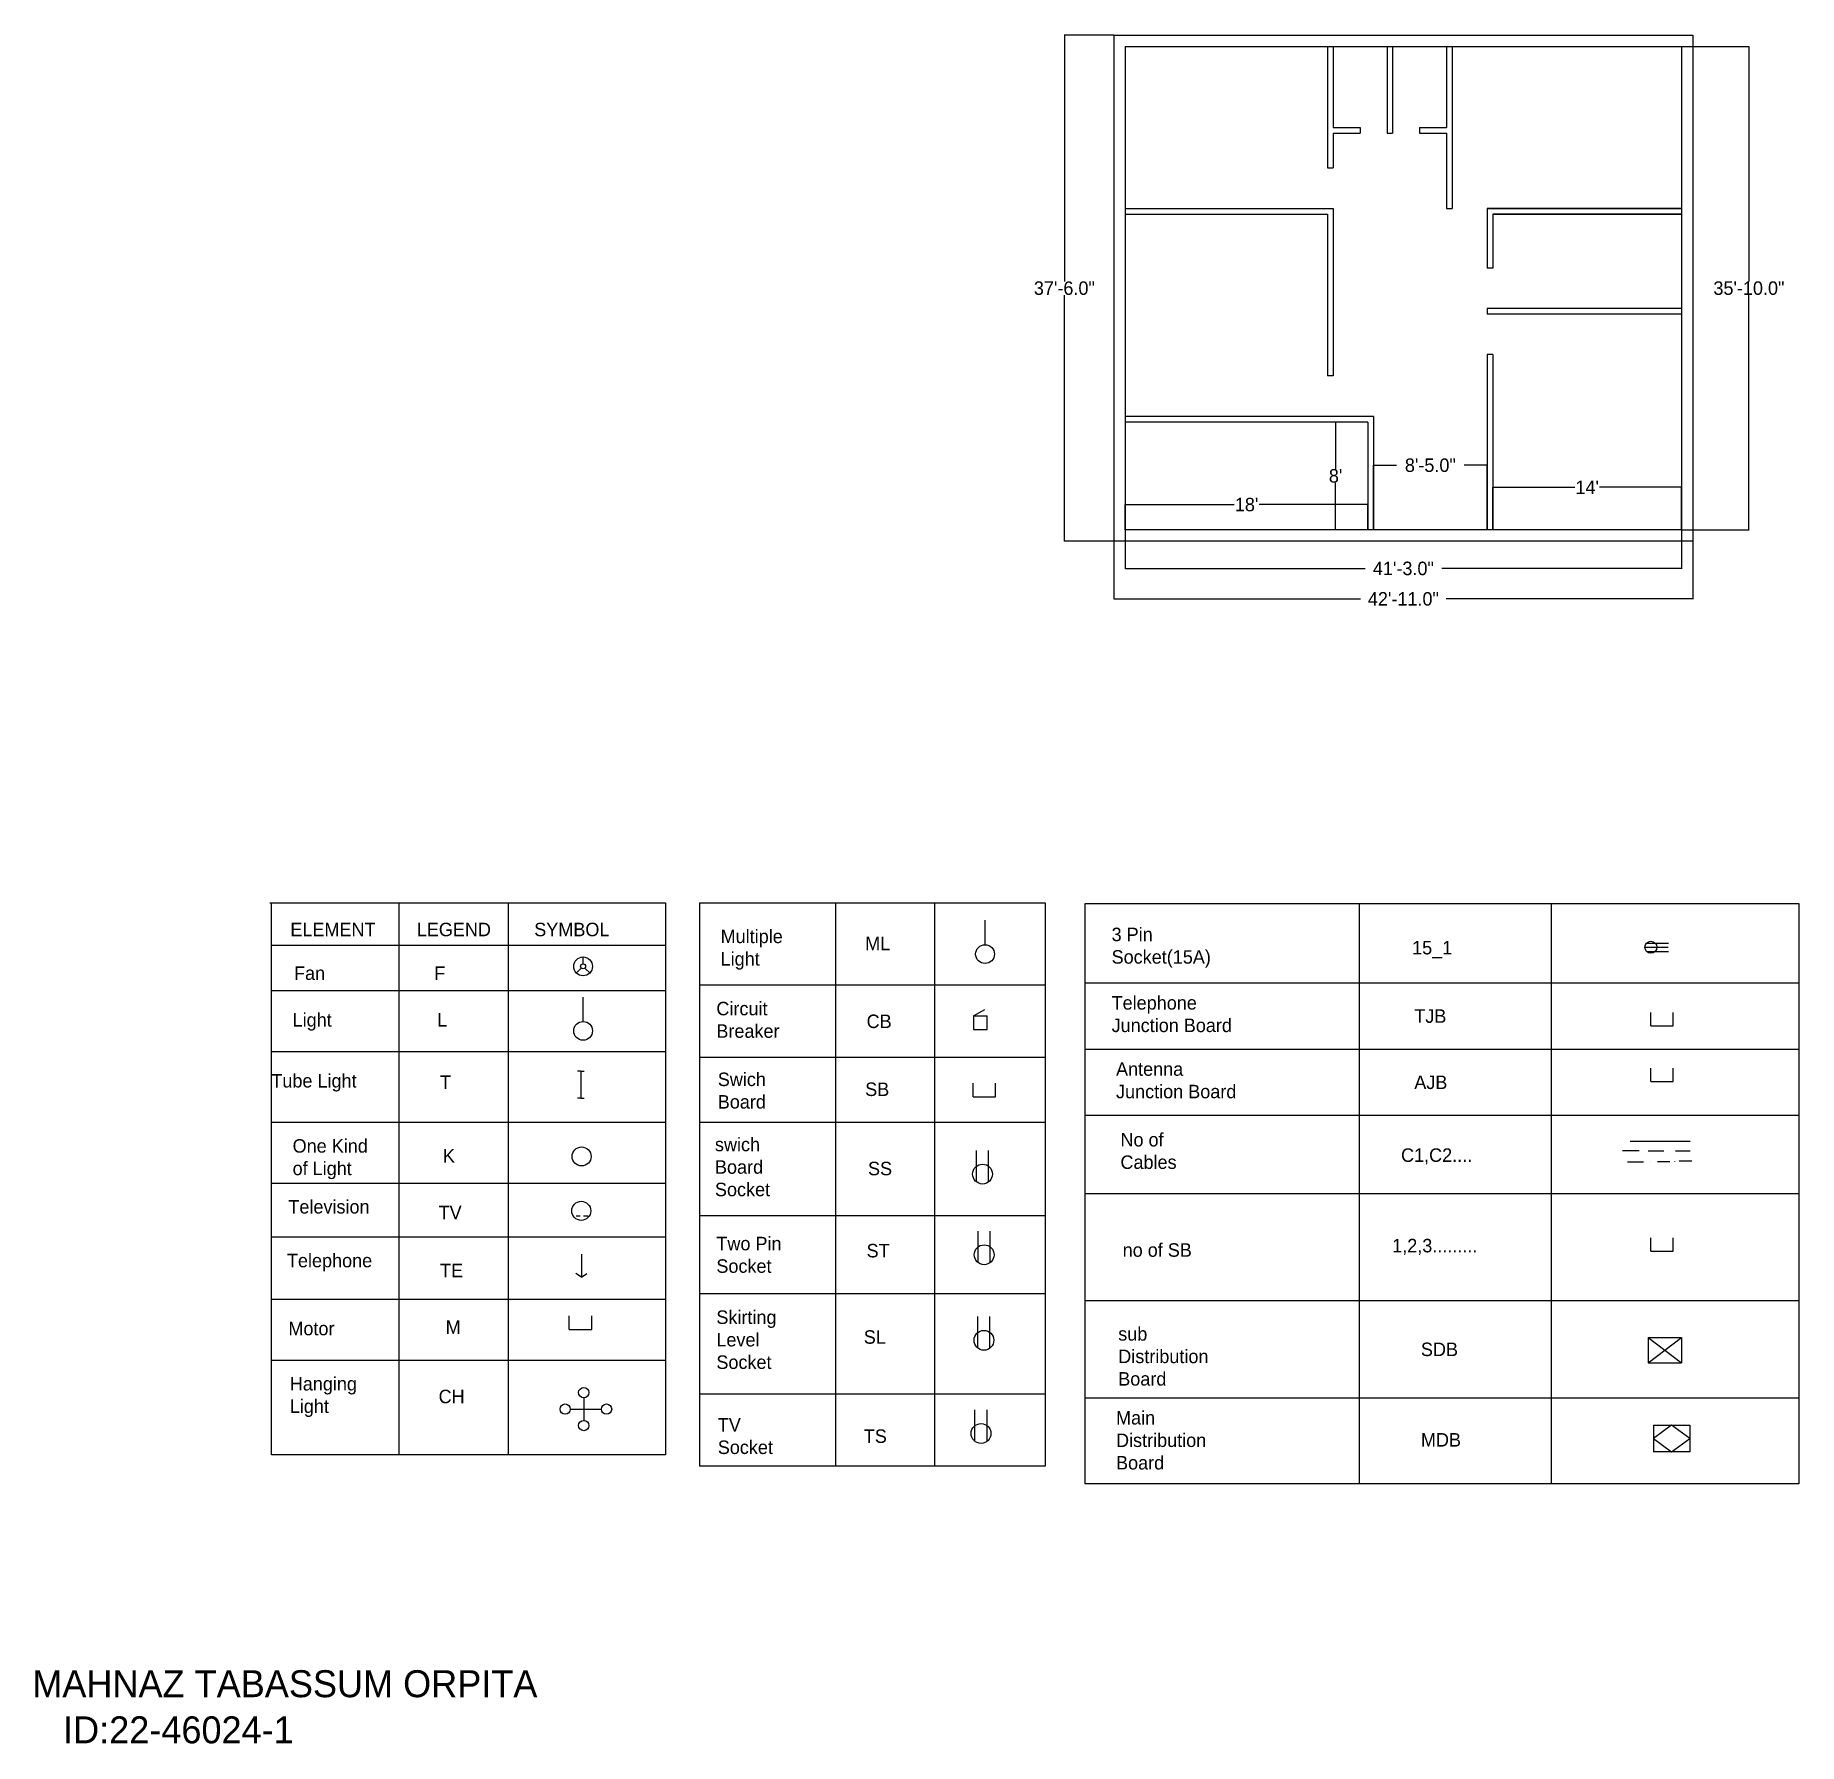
# Model space of a CAD drawing. Header units: inches. Extents: x -1719 to 837, y 4619 to 6138.
# Drawn here: x -1719 to -150, y 4619 to 6138 of the extents above; entities that cross this region are included whole.
import ezdxf

# ---------------------------------------------------------------- set-up
doc = ezdxf.new("R2010")
doc.units = ezdxf.units.IN
doc.header["$MEASUREMENT"] = 0
doc.dimstyles.get("Standard").update_dxf_attribs({"dimtxt": 12, "dimasz": 0.18, "dimexe": 0.18, "dimexo": 0.0625, "dimgap": 0.09, "dimtad": 0, "dimtih": 1, "dimtoh": 1, "dimdec": 1, "dimzin": 0, "dimdsep": 46, "dimlunit": 3, "dimtxsty": 'Standard', "dimcen": 0.09, "dimadec": 0, "dimazin": 0, "dimtfac": 1, "dimtdec": 1, "dimtofl": 0, "dimtmove": 0, "dimatfit": 3, "dimfxl": 1, "dimtolj": 1, "dimtzin": 0, "dimarcsym": 0})

msp = doc.modelspace()

# ---------------------------------------------------------------- texts
at = {"attachment_point": 1}
for s, insert, char_height in [('ELEMENT', (-1492, 5348.89), 12), ('LEGEND', (-1379.52, 5348.93), 12), ('SYMBOL', (-1275.01, 5348.93), 12), ('Multiple\\PLight', (-1109.21, 5342.81), 12), ('ML', (-980.6, 5336.52), 12), ('3 Pin\\PSocket(15A)', (-761.37, 5344.54), 12), ('15_1', (-494.05, 5332.76), 12), ('Fan', (-1488.72, 5310.07), 12), ('F', (-1363.9, 5310.07), 12), ('Circuit\\PBreaker', (-1112.99, 5278.59), 12), ('Telephone\\PJunction Board', (-761.37, 5283.69), 12), ('TJB', (-492.09, 5271.91), 12), ('Light', (-1489.98, 5268.52), 12), ('L', (-1361.37, 5268.52), 12), ('CB', (-979.34, 5267.26), 12), ('Antenna\\PJunction Board', (-757.44, 5224.8), 12), ('Tube Light', (-1508.89, 5214.38), 12), ('T', (-1358.85, 5213.12), 12), ('Swich\\PBoard', (-1111.73, 5215.64), 12), ('AJB', (-492.09, 5213.02), 12), ('SB', (-980.6, 5206.82), 12), ('No of\\PCables', (-753.5, 5161.98), 12), ('One Kind \\Pof Light', (-1489.98, 5156.45), 12), ('K', (-1356.33, 5147.64), 12), ('swich\\PBoard\\PSocket', (-1114.25, 5157.71), 12), ('C1,C2....', (-503.88, 5148.24), 12), ('SS', (-978.08, 5136.31), 12), ('Television', (-1493.76, 5102.31), 12), ('TV', (-1360.11, 5097.27), 12), ('Two Pin\\PSocket', (-1112.99, 5069.57), 12), ('1,2,3.........', (-511.74, 5067.76), 12), ('Telephone', (-1495.02, 5054.46), 12), ('ST', (-979.34, 5063.28), 12), ('no of SB', (-751.54, 5063.84), 12), ('TE', (-1358.85, 5045.65), 12), ('Skirting\\PLevel\\PSocket', (-1112.99, 5004.09), 12), ('Motor', (-1493.76, 4994.02), 12), ('M', (-1353.81, 4995.28), 12), ('SL', (-981.86, 4986.47), 12), ('SDB', (-486.19, 4975.5), 12), ('Hanging\\PLight', (-1492.5, 4944.91), 12), ('CH', (-1360.11, 4933.58), 12), ('TV\\PSocket', (-1111.73, 4908.4), 12), ('TS', (-981.86, 4898.32), 12), ('MAHNAZ TABASSUM ORPITA', (-1721.56, 4684.11), 24), ('ID:22-46024-1', (-1694.16, 4643.07), 24)]:
    msp.add_mtext(s, dxfattribs=dict(at, insert=insert, char_height=char_height))
for s, insert, char_height, width in [('sub Distribution\\PBoard', (-755.47, 4989.24), 12, 1.9656), ('Hanging Light', (-1508.89, 4960.02), 0.2, 15.1301), ('Main Distribution\\PBoard', (-757.44, 4914.65), 12, 1.9655), ('MDB', (-486.19, 4895.02), 12, 18.6728)]:
    msp.add_mtext(s, dxfattribs=dict(at, insert=insert, char_height=char_height, width=width))

# ---------------------------------------------------------------- blocks, each defined once
blk = doc.blocks.new('*D5')
at = {"color": 0, "lineweight": -2}
for p, q in [((-749.3, 5698.2), (-749.3, 5663.8)), ((-254.3, 5698.2), (-254.3, 5663.8)), ((-749.1, 5664), (-535.9, 5664)), ((-254.5, 5664), (-467.7, 5664))]:
    blk.add_line(p, q, dxfattribs=at)
at = {"color": 0}
for points in [[(-749.1, 5664), (-749.1, 5664), (-749.3, 5664)], [(-254.5, 5664), (-254.5, 5664), (-254.3, 5664)]]:
    blk.add_solid(points, dxfattribs=at)
at = {"layer": 'Defpoints', "color": 0}
for p in [(-749.3, 5698.3), (-254.3, 5698.3), (-254.3, 5664)]:
    blk.add_point(p, dxfattribs=at)
at = {"color": 0, "insert": (-501.8, 5664), "char_height": 12, "attachment_point": 5}
blk.add_mtext('\\A1;41\'-3.0"', dxfattribs=at)
blk = doc.blocks.new('*D6')
at = {"color": 0, "lineweight": -2}
for p, q in [((-759.3, 5688.2), (-759.3, 5636.8)), ((-244.3, 5688.2), (-244.3, 5636.8)), ((-759.2, 5636.9), (-539.9, 5636.9)), ((-244.5, 5636.9), (-463.7, 5636.9))]:
    blk.add_line(p, q, dxfattribs=at)
at = {"color": 0}
for points in [[(-759.2, 5637), (-759.2, 5636.9), (-759.3, 5636.9)], [(-244.5, 5637), (-244.5, 5636.9), (-244.3, 5636.9)]]:
    blk.add_solid(points, dxfattribs=at)
at = {"layer": 'Defpoints', "color": 0}
for p in [(-759.3, 5688.3), (-244.3, 5688.3), (-244.3, 5636.9)]:
    blk.add_point(p, dxfattribs=at)
at = {"color": 0, "insert": (-501.8, 5636.9), "char_height": 12, "attachment_point": 5}
blk.add_mtext('\\A1;42\'-11.0"', dxfattribs=at)
blk = doc.blocks.new('*D7')
at = {"color": 0, "lineweight": -2}
for p, q in [((-749.3, 5698.3), (-749.3, 5721)), ((-749.2, 5720.8), (-652.4, 5720.8)), ((-533.5, 5720.8), (-630.2, 5720.8)), ((-533.3, 5698.3), (-533.3, 5721))]:
    blk.add_line(p, q, dxfattribs=at)
at = {"color": 0}
for points in [[(-749.2, 5720.9), (-749.2, 5720.8), (-749.3, 5720.8)], [(-533.5, 5720.9), (-533.5, 5720.8), (-533.3, 5720.8)]]:
    blk.add_solid(points, dxfattribs=at)
at = {"layer": 'Defpoints', "color": 0}
for p in [(-533.3, 5720.8), (-749.3, 5698.3), (-533.3, 5698.3)]:
    blk.add_point(p, dxfattribs=at)
at = {"color": 0, "insert": (-641.3, 5720.8), "char_height": 12, "attachment_point": 5}
blk.add_mtext("\\A1;18'", dxfattribs=at)
blk = doc.blocks.new('*D8')
at = {"color": 0, "lineweight": -2}
for p, q in [((-533.4, 5794.3), (-562.2, 5794.3)), ((-562.1, 5794.1), (-562.1, 5752.4)), ((-562.1, 5698.4), (-562.1, 5740.2)), ((-533.4, 5698.3), (-562.2, 5698.3))]:
    blk.add_line(p, q, dxfattribs=at)
at = {"color": 0}
for points in [[(-562.1, 5794.1), (-562, 5794.1), (-562.1, 5794.3)], [(-562.1, 5698.4), (-562, 5698.4), (-562.1, 5698.3)]]:
    blk.add_solid(points, dxfattribs=at)
at = {"layer": 'Defpoints', "color": 0}
for p in [(-562.1, 5794.3), (-533.3, 5794.3), (-533.3, 5698.3)]:
    blk.add_point(p, dxfattribs=at)
at = {"color": 0, "insert": (-562.1, 5746.3), "char_height": 12, "attachment_point": 5}
blk.add_mtext("\\A1;8'", dxfattribs=at)
blk = doc.blocks.new('*D9')
at = {"color": 0, "lineweight": -2}
for p, q in [((-528.3, 5698.3), (-528.3, 5756)), ((-528.2, 5755.8), (-507.9, 5755.8)), ((-427.5, 5755.8), (-447.7, 5755.8)), ((-427.3, 5698.3), (-427.3, 5756))]:
    blk.add_line(p, q, dxfattribs=at)
at = {"color": 0}
for points in [[(-528.2, 5755.9), (-528.2, 5755.8), (-528.3, 5755.8)], [(-427.5, 5755.9), (-427.5, 5755.8), (-427.3, 5755.8)]]:
    blk.add_solid(points, dxfattribs=at)
at = {"layer": 'Defpoints', "color": 0}
for p in [(-427.3, 5755.8), (-528.3, 5698.3), (-427.3, 5698.3)]:
    blk.add_point(p, dxfattribs=at)
at = {"color": 0, "insert": (-477.8, 5755.8), "char_height": 12, "attachment_point": 5}
blk.add_mtext('\\A1;8\'-5.0"', dxfattribs=at)
blk = doc.blocks.new('*D10')
at = {"color": 0, "lineweight": -2}
for p, q in [((-422.3, 5698.3), (-422.3, 5736.4)), ((-422.2, 5736.2), (-349.4, 5736.2)), ((-254.5, 5736.2), (-327.2, 5736.2)), ((-254.3, 5698.3), (-254.3, 5736.4))]:
    blk.add_line(p, q, dxfattribs=at)
at = {"color": 0}
for points in [[(-422.2, 5736.3), (-422.2, 5736.2), (-422.3, 5736.2)], [(-254.5, 5736.3), (-254.5, 5736.2), (-254.3, 5736.2)]]:
    blk.add_solid(points, dxfattribs=at)
at = {"layer": 'Defpoints', "color": 0}
for p in [(-254.3, 5736.2), (-422.3, 5698.3), (-254.3, 5698.3)]:
    blk.add_point(p, dxfattribs=at)
at = {"color": 0, "insert": (-338.3, 5736.2), "char_height": 12, "attachment_point": 5}
blk.add_mtext("\\A1;14'", dxfattribs=at)
blk = doc.blocks.new('*D28')
at = {"color": 0, "lineweight": -2}
for p, q in [((-759.4, 6138.3), (-803.6, 6138.3)), ((-803.4, 6138.1), (-803.4, 5919.4)), ((-803.4, 5688.4), (-803.4, 5907.2)), ((-759.4, 5688.3), (-803.6, 5688.3))]:
    blk.add_line(p, q, dxfattribs=at)
at = {"color": 0}
for points in [[(-803.4, 6138.1), (-803.3, 6138.1), (-803.4, 6138.3)], [(-803.4, 5688.4), (-803.3, 5688.4), (-803.4, 5688.3)]]:
    blk.add_solid(points, dxfattribs=at)
at = {"layer": 'Defpoints', "color": 0}
for p in [(-759.3, 6138.3), (-803.4, 5688.3), (-759.3, 5688.3)]:
    blk.add_point(p, dxfattribs=at)
at = {"color": 0, "insert": (-803.4, 5913.3), "char_height": 12, "attachment_point": 5}
blk.add_mtext('\\A1;37\'-6.0"', dxfattribs=at)
blk = doc.blocks.new('*D29')
at = {"color": 0, "lineweight": -2}
for p, q in [((-254.3, 6128.3), (-194.2, 6128.3)), ((-194.4, 6128.1), (-194.4, 5919.4)), ((-194.4, 5698.4), (-194.4, 5907.2)), ((-254.2, 5698.3), (-194.2, 5698.3))]:
    blk.add_line(p, q, dxfattribs=at)
at = {"color": 0}
for points in [[(-194.5, 6128.1), (-194.4, 6128.1), (-194.4, 6128.3)], [(-194.5, 5698.4), (-194.4, 5698.4), (-194.4, 5698.3)]]:
    blk.add_solid(points, dxfattribs=at)
at = {"layer": 'Defpoints', "color": 0}
for p in [(-254.3, 6128.3), (-254.3, 5698.3), (-194.4, 5698.3)]:
    blk.add_point(p, dxfattribs=at)
at = {"color": 0, "insert": (-194.4, 5913.3), "char_height": 12, "attachment_point": 5}
blk.add_mtext('\\A1;35\'-10.0"', dxfattribs=at)

# ---------------------------------------------------------------- dimensions: what is measured, and where the dimension line sits
for base, p1, p2, picture, middle in [((-803.37, 5688.26), (-759.34, 6138.26), (-759.34, 5688.26), '*D28', (-803.37, 5913.26)), ((-194.43, 5698.26), (-254.34, 6128.26), (-254.28, 5698.26), '*D29', (-194.43, 5913.26)), ((-562.07, 5794.26), (-533.34, 5698.26), (-533.34, 5794.26), '*D8', (-562.07, 5746.26))]:
    dim = msp.add_linear_dim(base=base, p1=p1, p2=p2, angle=90, dimstyle='Standard')
    dim.commit()
    dim.dimension.update_dxf_attribs({"geometry": picture, "text_midpoint": middle})
for base, p1, p2, picture, middle in [((-427.34, 5755.83), (-528.34, 5698.26), (-427.34, 5698.26), '*D9', (-477.84, 5755.83)), ((-254.34, 5736.22), (-422.34, 5698.26), (-254.34, 5698.26), '*D10', (-338.34, 5736.22)), ((-254.28, 5663.99), (-749.28, 5698.26), (-254.28, 5698.26), '*D5', (-501.78, 5663.99)), ((-244.34, 5636.95), (-759.34, 5688.26), (-244.34, 5688.26), '*D6', (-501.84, 5636.95))]:
    dim = msp.add_linear_dim(base=base, p1=p1, p2=p2, dimstyle='Standard')
    dim.commit()
    dim.dimension.update_dxf_attribs({"geometry": picture, "text_midpoint": middle})
dim = msp.add_linear_dim(base=(-533.34, 5720.84), p1=(-749.34, 5698.26), p2=(-533.34, 5698.26), dimstyle='Standard')
dim.commit()
dim.dimension.update_dxf_attribs({"geometry": '*D7', "text_midpoint": (-641.34, 5720.84), "dimtype": 160})

# ---------------------------------------------------------------- linework, layer by layer
for p, q in [((-759.34, 6138.26), (-759.34, 5688.26)), ((-759.34, 6138.26), (-244.34, 6138.26)), ((-244.34, 6138.26), (-244.34, 5688.26)), ((-749.34, 6128.26), (-749.34, 5698.26)), ((-749.34, 6128.26), (-254.34, 6128.26)), ((-569.34, 6128.26), (-569.34, 6020.26)), ((-564.34, 6128.26), (-564.34, 6056.26)), ((-516.34, 6128.26), (-516.34, 6051.26)), ((-511.34, 6128.26), (-511.34, 6051.26)), ((-463.34, 6128.26), (-463.34, 6056.26)), ((-458.34, 6128.26), (-458.34, 5984.26)), ((-254.34, 6128.26), (-254.34, 5698.26)), ((-564.34, 6056.26), (-540.34, 6056.26)), ((-540.34, 6056.26), (-540.34, 6051.26)), ((-487.34, 6056.26), (-487.34, 6051.26)), ((-487.34, 6056.26), (-463.34, 6056.26)), ((-564.34, 6051.26), (-564.34, 6020.26)), ((-564.34, 6051.26), (-540.34, 6051.26)), ((-516.34, 6051.26), (-511.34, 6051.26)), ((-487.34, 6051.26), (-463.34, 6051.26)), ((-463.34, 6051.26), (-463.34, 5984.26)), ((-569.34, 6020.26), (-564.34, 6020.26)), ((-749.34, 5984.26), (-569.34, 5984.26)), ((-749.34, 5979.26), (-569.34, 5979.26)), ((-569.34, 5984.26), (-564.34, 5984.26)), ((-569.34, 5979.26), (-569.34, 5835.26)), ((-564.34, 5984.26), (-564.34, 5835.26)), ((-463.34, 5984.26), (-458.34, 5984.26)), ((-427.34, 5984.26), (-427.34, 5931.26)), ((-254.28, 5984.26), (-427.34, 5984.26)), ((-427.34, 5984.26), (-254.34, 5984.26)), ((-422.34, 5979.26), (-422.34, 5931.26)), ((-254.28, 5979.26), (-422.34, 5979.26)), ((-422.34, 5979.26), (-254.34, 5979.26)), ((-422.34, 5931.26), (-427.34, 5931.26)), ((-254.28, 5931.26), (-254.34, 5931.26)), ((-427.34, 5895.26), (-427.34, 5890.26)), ((-254.28, 5895.26), (-427.34, 5895.26)), ((-422.34, 5890.26), (-427.34, 5890.26)), ((-254.28, 5890.26), (-422.34, 5890.26)), ((-427.34, 5854.26), (-427.34, 5698.26)), ((-422.34, 5854.26), (-427.34, 5854.26)), ((-422.34, 5854.26), (-422.34, 5698.26)), ((-254.28, 5854.26), (-254.34, 5854.26)), ((-564.34, 5835.26), (-569.34, 5835.26)), ((-528.34, 5799.26), (-749.28, 5799.26)), ((-533.34, 5794.26), (-749.28, 5794.26)), ((-533.34, 5794.26), (-533.34, 5698.26)), ((-528.34, 5799.26), (-528.34, 5698.26)), ((-254.28, 5799.26), (-254.34, 5799.26)), ((-254.28, 5794.26), (-254.34, 5794.26)), ((-254.28, 5698.26), (-749.28, 5698.26)), ((-244.34, 5688.26), (-759.34, 5688.26)), ((-1510.15, 5366.74), (-1158.38, 5366.74)), ((-1508.89, 4875.66), (-1508.89, 5366.74)), ((-1395.42, 5366.74), (-1395.42, 4875.66)), ((-1298.33, 5366.74), (-1298.33, 4875.66)), ((-1158.38, 5366.74), (-1158.38, 4875.66)), ((-1128.12, 5366.74), (-820.47, 5366.74)), ((-1128.12, 5366.74), (-1128.12, 4865.59)), ((-1007.08, 5366.74), (-1007.08, 4865.59)), ((-918.82, 5366.74), (-918.82, 4865.59)), ((-820.47, 5366.74), (-820.47, 4865.59)), ((-784.95, 5366.13), (-150.08, 5366.13)), ((-784.95, 4849.87), (-784.95, 5366.13)), ((-541.22, 5366.13), (-541.22, 4849.87)), ((-370.22, 5366.13), (-370.22, 4849.87)), ((-150.08, 5366.13), (-150.08, 4849.87)), ((-873.96, 5329.4), (-873.96, 5351.16)), ((-1508.89, 5328.96), (-1158.38, 5328.96)), ((-1231.58, 5312.33), (-1231.58, 5318.49)), ((-286.93, 5327.14), (-266.2, 5327.14)), ((-285.47, 5330.8), (-266.05, 5330.8)), ((-285.23, 5323.25), (-265.92, 5323.25)), ((-1233.78, 5307.94), (-1237.49, 5304.23)), ((-1237.29, 5304.03), (-1237.29, 5304.03)), ((-1233.78, 5307.94), (-1233.13, 5308.58)), ((-1229.39, 5307.94), (-1225.67, 5304.23)), ((-1508.89, 5288.67), (-1158.38, 5288.67)), ((-1128.12, 5293.7), (-820.47, 5293.7)), ((-784.95, 5295.46), (-150.08, 5295.46)), ((-1231.54, 5261.12), (-1231.54, 5282.88)), ((-884.18, 5266.03), (-874.1, 5271.86)), ((-884.18, 5266.03), (-872.18, 5266.03)), ((-884.18, 5266.03), (-884.18, 5254.03)), ((-872.18, 5254.03), (-872.18, 5266.03)), ((-281.72, 5257.12), (-281.72, 5269.12)), ((-281.72, 5257.12), (-261.78, 5257.12)), ((-261.78, 5257.12), (-261.78, 5269.12)), ((-261.78, 5257.12), (-261.78, 5257.12)), ((-261.78, 5257.12), (-261.78, 5257.12)), ((-884.18, 5254.03), (-872.18, 5254.03)), ((-1508.89, 5234.52), (-1158.38, 5234.52)), ((-1128.12, 5229.49), (-820.47, 5229.49)), ((-784.95, 5236.57), (-150.08, 5236.57)), ((-268.65, 5236.57), (-268.65, 5236.57)), ((-268.65, 5236.57), (-268.65, 5236.57)), ((-268.65, 5236.57), (-268.65, 5236.57)), ((-268.65, 5236.57), (-268.65, 5236.57)), ((-1233.51, 5216.84), (-1236.51, 5216.84)), ((-1233.51, 5216.84), (-1233.51, 5192.84)), ((-1233.51, 5216.84), (-1230.51, 5216.84)), ((-281.72, 5207.62), (-281.72, 5219.62)), ((-261.78, 5207.62), (-261.78, 5219.62)), ((-884.55, 5194.16), (-884.55, 5206.16)), ((-884.55, 5194.16), (-864.61, 5194.16)), ((-864.61, 5194.16), (-864.61, 5206.16)), ((-864.61, 5194.16), (-864.61, 5194.16)), ((-864.61, 5194.16), (-864.61, 5194.16)), ((-281.72, 5207.62), (-261.78, 5207.62)), ((-261.78, 5207.62), (-261.78, 5207.62)), ((-261.78, 5207.62), (-261.78, 5207.62)), ((-1233.51, 5192.84), (-1236.51, 5192.84)), ((-1233.51, 5192.84), (-1230.51, 5192.84)), ((-784.95, 5177.69), (-150.08, 5177.69)), ((-268.65, 5177.69), (-268.65, 5177.69)), ((-268.65, 5177.69), (-268.65, 5177.69)), ((-1508.89, 5171.56), (-1158.38, 5171.56)), ((-1128.12, 5171.56), (-820.47, 5171.56)), ((-881.63, 5118.44), (-881.63, 5146.47)), ((-870.82, 5118.39), (-870.82, 5146.47)), ((-292.03, 5146.11), (-306.95, 5146.11)), ((-300.08, 5154.67), (-246.63, 5154.67)), ((-284.08, 5146.11), (-284.08, 5146.11)), ((-284.08, 5146.11), (-270.15, 5146.11)), ((-259.71, 5146.11), (-246.63, 5146.11)), ((-302.48, 5136.18), (-288.06, 5136.18)), ((-281.59, 5136.18), (-281.59, 5136.18)), ((-275.6, 5136.6), (-264.61, 5136.6)), ((-260.7, 5136.84), (-260.7, 5136.6)), ((-256.3, 5137.09), (-245.07, 5137.09)), ((-1508.89, 5117.42), (-1158.38, 5117.42)), ((-784.95, 5108), (-150.08, 5108)), ((-1237.8, 5088.13), (-1234.19, 5088.13)), ((-1231.19, 5088.13), (-1227.05, 5088.13)), ((-1128.12, 5088.46), (-820.47, 5088.46)), ((-1508.89, 5069.57), (-1158.38, 5069.57)), ((-880.2, 5046.68), (-880.2, 5074.71)), ((-869.4, 5046.64), (-869.4, 5074.71)), ((-281.72, 5056.75), (-281.72, 5068.75)), ((-261.78, 5056.75), (-261.78, 5068.75)), ((-1233.04, 5054.24), (-1233.04, 5033.65)), ((-281.72, 5056.75), (-261.78, 5056.75)), ((-261.78, 5056.75), (-261.78, 5056.75)), ((-261.78, 5056.75), (-261.78, 5056.75)), ((-1233.04, 5033.65), (-1237.95, 5037.09)), ((-1233.04, 5033.65), (-1228.11, 5037.07)), ((-1508.89, 5014.17), (-1158.38, 5014.17)), ((-1128.12, 5019.2), (-820.47, 5019.2)), ((-784.95, 5012.8), (-150.08, 5012.8)), ((-1243.87, 4987.23), (-1243.87, 4999.23)), ((-1223.93, 4987.23), (-1223.93, 4999.23)), ((-880.42, 4970.6), (-880.42, 4998.63)), ((-869.61, 4970.55), (-869.61, 4998.63)), ((-1243.87, 4987.23), (-1223.93, 4987.23)), ((-1223.93, 4987.23), (-1223.93, 4987.23)), ((-1223.93, 4987.23), (-1223.93, 4987.23)), ((-284.04, 4979.93), (-254.24, 4979.93)), ((-284.04, 4979.93), (-284.04, 4957.61)), ((-284.04, 4979.93), (-254.24, 4957.61)), ((-284.04, 4957.61), (-254.24, 4979.93)), ((-254.24, 4979.93), (-254.24, 4957.61)), ((-1508.89, 4960.02), (-1158.38, 4960.02)), ((-284.04, 4957.61), (-254.24, 4957.61)), ((-1230.99, 4926.41), (-1230.99, 4906.28)), ((-1128.12, 4929.8), (-820.47, 4929.8)), ((-784.95, 4926.43), (-150.08, 4926.43)), ((-1242.96, 4916.34), (-1215.27, 4916.34)), ((-882.98, 4887.74), (-882.98, 4915.77)), ((-872.18, 4887.69), (-872.18, 4915.77)), ((-279.41, 4902.04), (-246.96, 4902.04)), ((-279.41, 4902.04), (-279.41, 4878.47)), ((-263.19, 4902.04), (-279.41, 4890.25)), ((-246.96, 4890.25), (-263.19, 4902.04)), ((-246.96, 4902.04), (-246.96, 4878.47)), ((-279.41, 4890.25), (-263.19, 4878.47)), ((-263.19, 4878.47), (-246.96, 4890.25)), ((-1158.38, 4875.66), (-1508.89, 4875.66)), ((-1123.08, 4865.59), (-1128.12, 4865.59)), ((-820.47, 4865.59), (-1123.08, 4865.59)), ((-246.96, 4878.47), (-279.41, 4878.47)), ((-150.08, 4849.87), (-784.95, 4849.87))]:
    msp.add_line(p, q)
for centre, radius in [((-1231.58, 5310.13), 8.35), ((-873.96, 5321.05), 8.35), ((-281.62, 5327.14), 5.31), ((-1231.58, 5310.13), 2.2), ((-1231.54, 5252.76), 8.35), ((-1232.87, 5141.07), 8.46), ((-876.2, 5125.36), 8.8), ((-1233.18, 5092.69), 8.46), ((-874.77, 5053.61), 8.8), ((-874.99, 4977.52), 8.8), ((-1230.99, 4930.98), 4.57), ((-1247.53, 4916.34), 4.57), ((-1210.7, 4916.34), 4.57), ((-1230.99, 4901.7), 4.57), ((-877.55, 4894.67), 8.8)]:
    msp.add_circle(centre, radius)

msp.set_redraw_order([(e.dxf.handle, doc.entitydb.next_handle()) for e in msp.query("TEXT MTEXT ATTDEF DIMENSION ARC_DIMENSION")])  # texts and dimensions are drawn at this point

doc.saveas('drawing.dxf')
